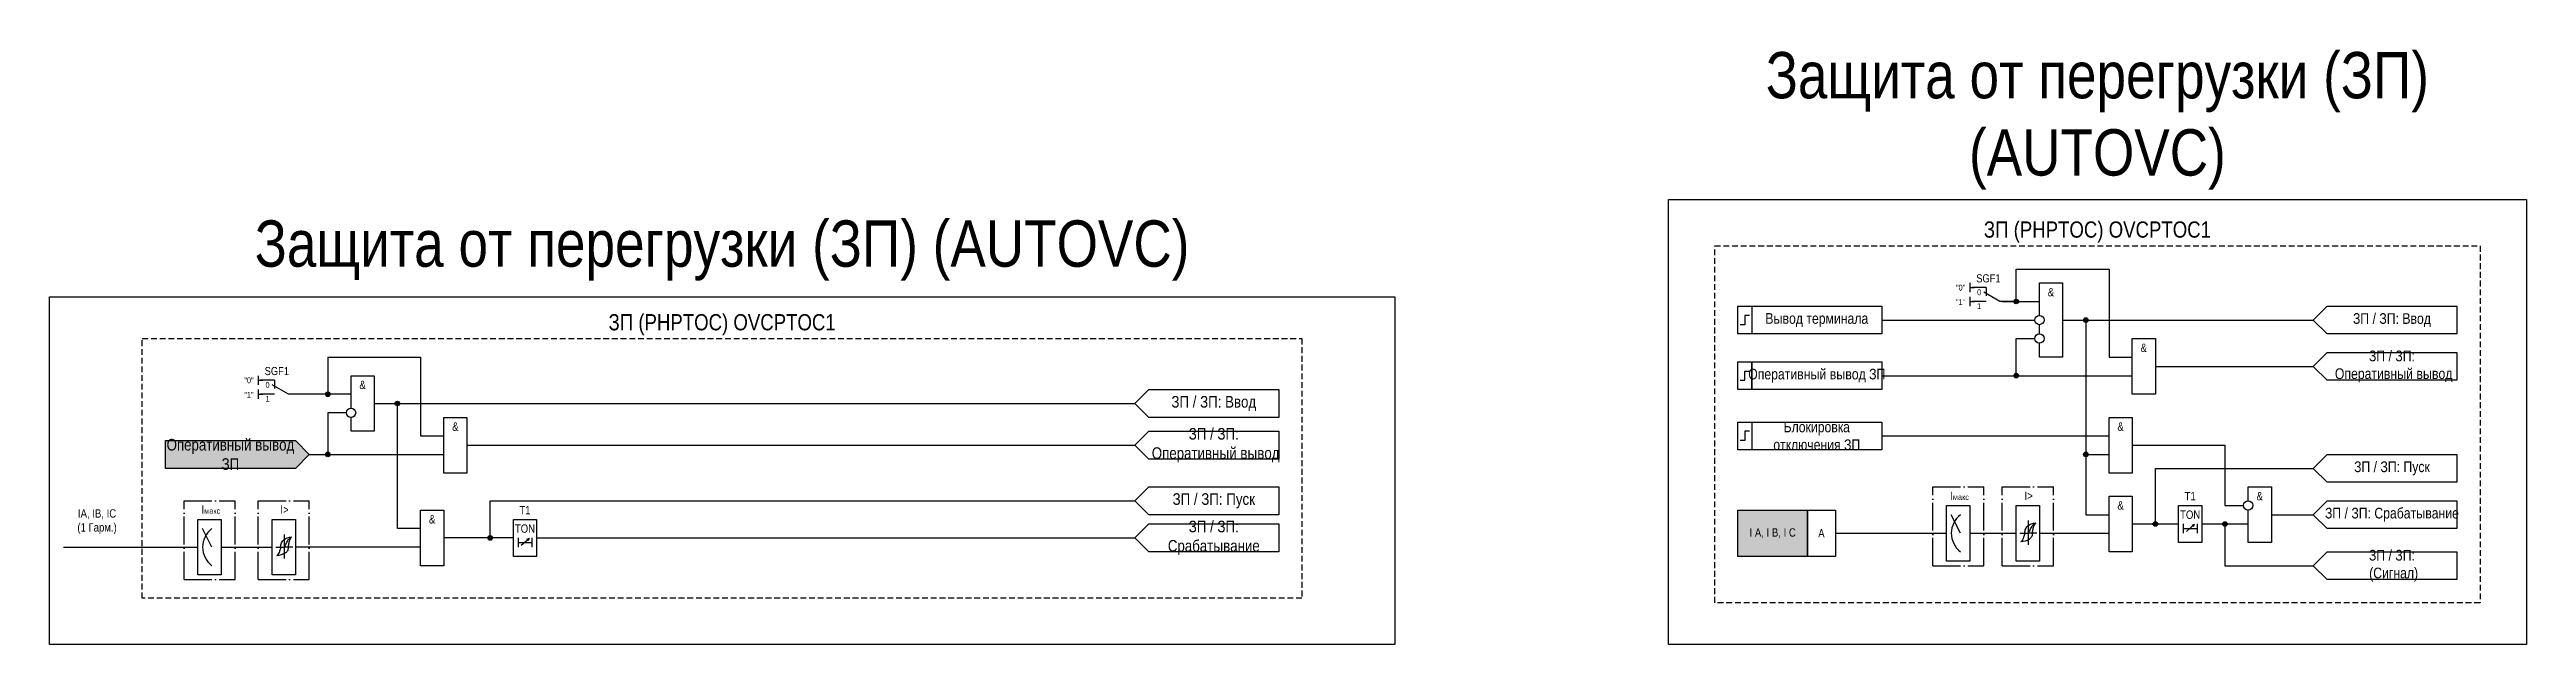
# Model space of a CAD drawing. Header units: millimetres. Extents: x -2076 to 320, y -6 to 128.
# Drawn here: x -2076 to -1542, y 0 to 128 of the extents above; entities that cross this region are included whole.
import ezdxf
from ezdxf.enums import TextEntityAlignment as Align

# ---------------------------------------------------------------- set-up
doc = ezdxf.new("R2010")
doc.units = ezdxf.units.MM
doc.linetypes.add('ACAD_ISO04W100', pattern=[30, 24, -3, 0, -3])
doc.linetypes.add('штриховая2', pattern=[0.375, 0.25, -0.125])
doc.layers.add('TEXT', color=7, linetype='Continuous', lineweight=25)
doc.layers.add('Основная', color=7, linetype='Continuous')
doc.styles.add('1.8_Gost_RD', font='ARIALN.TTF', dxfattribs={"height": 1.8})
doc.styles.add('2.5_Gost_RD', font='ARIALN.TTF', dxfattribs={"height": 2.5})
doc.styles.add('3.5_Gost_RD', font='ARIALN.TTF', dxfattribs={"height": 3.5})
doc.styles.add('Вывод', font='ARIALN.TTF', dxfattribs={"height": 2.5})
doc.styles.add('Компонент', font='ARIALN.TTF', dxfattribs={"height": 3.5})

msp = doc.modelspace()

# ---------------------------------------------------------------- texts
at = {"color": 30, "ltscale": 100, "attachment_point": 5}
for s, insert, char_height, width, style in [('{\\C3;Защита от перегрузки (ЗП) (AUTOVC)}', (-1634.5, 113), 10, 185, '3.5_Gost_RD'), ('{\\C3;Защита от перегрузки (ЗП) (AUTOVC)}', (-1931, 85), 10, 290, '3.5_Gost_RD'), ('ЗП (РHPTOC) {\\C6;OVCРTOC1}', (-1634.5, 89), 3.5, 165, '3.5_Gost_RD'), ('ЗП (РHPTOC) {\\C6;OVCРTOC1}', (-1931, 69), 3.5, 250, '3.5_Gost_RD'), ('&', (-2008.5, 56), 1.8, 5, '2.5_Gost_RD')]:
    msp.add_mtext(s, dxfattribs=dict(at, insert=insert, char_height=char_height, width=width, style=style))
at = {"ltscale": 100, "attachment_point": 5}
for s, insert, char_height, width, style in [('&', (-1644.5, 76), 1.8, 5, '2.5_Gost_RD'), ('ЗП / ЗП: Ввод', (-1571, 70), 2.3, 28, '2.5_Gost_RD'), ('&', (-1624.5, 64), 1.8, 5, '2.5_Gost_RD'), ('ЗП / ЗП:\\P Оперативный вывод', (-1571, 60), 2.3, 28, '2.5_Gost_RD'), ('ЗП / ЗП: Ввод', (-1825, 52), 2.5, 28, '2.5_Gost_RD'), ('&', (-1988.5, 47), 1.8, 5, '2.5_Gost_RD'), ('ЗП / ЗП:\\P Оперативный вывод', (-1825, 43), 2.5, 30.44, '2.5_Gost_RD'), ('&', (-1629.5, 47), 1.8, 5, '2.5_Gost_RD'), ('T1', (-1614.5, 32), 1.8, 5, '2.5_Gost_RD'), ('&', (-1599.5, 32), 1.8, 5, '2.5_Gost_RD'), ('IA, IB, IC^J(1 Гарм.)', (-2065.75, 26.5), 1.8, 14.5, '1.8_Gost_RD'), ('&', (-1993.5, 27), 1.8, 5, '2.5_Gost_RD'), ('T1', (-1973.5, 29), 1.8, 5, '2.5_Gost_RD'), ('&', (-1629.5, 30), 1.8, 5, '2.5_Gost_RD'), ('TON', (-1614.5, 28), 1.8, 5, '2.5_Gost_RD'), ('TON', (-1973.5, 25), 1.8, 5, '2.5_Gost_RD'), ('I A, I B, I C', (-1704.5, 24), 1.8, 15, '1.8_Gost_RD'), ('А', (-1694, 24), 1.8, 6, '1.8_Gost_RD'), ('ЗП / ЗП:^J (Сигнал)', (-1571, 17), 2.3, 28, '2.5_Gost_RD')]:
    msp.add_mtext(s, dxfattribs=dict(at, insert=insert, char_height=char_height, width=width, style=style))
at = {"ltscale": 100, "char_height": 1.25, "attachment_point": 1, "style": '3.5_Gost_RD'}
for insert in [(-1665, 74.5), (-2034, 54.5)]:
    msp.add_mtext_dynamic_manual_height_columns('"1"', width=2, gutter_width=17.5, heights=[0], dxfattribs=dict(at, insert=insert))
at = {"color": 0, "ltscale": 100, "width": 28, "attachment_point": 5, "style": '2.5_Gost_RD'}
for s, insert, char_height in [('{\\C256;Блокировка отключения ЗП}', (-1695, 45), 2.3), ('{\\C256;Оперативный вывод ЗП}', (-2037, 41), 2.5), ('{\\C256;ЗП / ЗП: Пуск}', (-1571, 38), 2.3), ('{\\C256;ЗП / ЗП: Пуск}', (-1825, 31), 2.5), ('{\\C256;ЗП / ЗП: Срабатывание}', (-1825, 23), 2.5), ('{\\C256;ЗП / ЗП: Срабатывание}', (-1571, 28), 2.3)]:
    msp.add_mtext(s, dxfattribs=dict(at, insert=insert, char_height=char_height))
at = {"color": 7, "ltscale": 100, "char_height": 1.8, "attachment_point": 1, "style": '1.8_Gost_RD'}
for s, insert in [('\\pi2.7859;I{\\H0.66667x;макс}', (-1669, 33)), ('\\pi4.7676;I>', (-1655, 33)), ('\\pi2.7859;I{\\H0.66667x;макс}', (-2046, 30)), ('\\pi4.7676;I>', (-2031, 30))]:
    msp.add_mtext_dynamic_manual_height_columns(s, width=11, gutter_width=17.5, heights=[0], dxfattribs=dict(at, insert=insert))
at = {"layer": 'TEXT', "color": 0, "ltscale": 100, "insert": (-1695, 70), "char_height": 2.3, "width": 28, "attachment_point": 5, "style": '2.5_Gost_RD'}
msp.add_mtext('{\\C256;Вывод терминала}', dxfattribs=at)
at = {"layer": 'TEXT', "color": 156, "ltscale": 100, "true_color": 0x1e4973, "insert": (-1695, 58), "char_height": 2.3, "width": 28, "attachment_point": 5, "style": '2.5_Gost_RD'}
msp.add_mtext('{\\C256;Оперативный вывод ЗП}', dxfattribs=at)

# ---------------------------------------------------------------- blocks, each defined once
blk = doc.blocks.new('*U892')
at = {"layer": 'Основная', "linetype": 'ACAD_ISO04W100', "ltscale": 0.25}
for p, q in [((0, 0), (11, 0)), ((0, -17), (0, 0)), ((11, -17), (11, 0)), ((0, -17), (11, -17))]:
    blk.add_line(p, q, dxfattribs=at)
at = {"layer": 'Основная', "style": 'Компонент'}
blk.add_attdef('ОУ', text='', height=3.5, dxfattribs=at).set_placement((11, 0), align=Align.MIDDLE_CENTER)
blk = doc.blocks.new('Точка')
at = {"ltscale": 100}
h = blk.add_hatch(color=256, dxfattribs=at)
h.dxf.hatch_style = 1
edge = h.paths.add_edge_path()
edge.add_arc((0, 0), 0.5, 0, 360)
blk.add_circle((0, 0), 0.5, dxfattribs=at)
blk = doc.blocks.new('*U958')
at = {"layer": 'Основная', "color": 0}
blk.add_line((0, 0), (7, 4), dxfattribs=at)
at = {"layer": 'Основная', "ltscale": 0.35}
blk.add_line((6, 6), (6, 2.5), dxfattribs=at)
blk = doc.blocks.new('*U985')
at = {"layer": 'Основная', "color": 0}
for p, q in [((-3, 6), (-9, 6)), ((-3, 0), (-9, 0)), ((9, 0), (3, 0))]:
    blk.add_line(p, q, dxfattribs=at)
at = {"layer": 'Основная', "ltscale": 0.25, "xscale": -1}
blk.add_blockref('*U958', (3, 0), dxfattribs=at)
at = {"layer": 'Основная'}
for tag, height, style, p in [('ОУ', 3.5, 'Компонент', (-2, 10)), ('В1', 2.5, 'Вывод', (-14, 6)), ('В2', 2.5, 'Вывод', (-6, 4)), ('В3', 2.5, 'Вывод', (-6, -2))]:
    blk.add_attdef(tag, text='', height=height, dxfattribs=dict(at, style=style)).set_placement(p, align=Align.MIDDLE_CENTER)

# ---------------------------------------------------------------- hatches: boundary and pattern name
at = {"ltscale": 100, "true_color": 0x5496bb}
h = msp.add_hatch(color=153, dxfattribs=at)
h.dxf.hatch_style = 1
h.paths.add_polyline_path([(-2051, 44), (-2023, 44), (-2020, 41), (-2023, 38), (-2051, 38)])
at = {"ltscale": 100, "true_color": 0xf7941d}
h = msp.add_hatch(color=30, dxfattribs=at)
h.dxf.hatch_style = 1
h.paths.add_polyline_path([(-1712, 29), (-1697, 29), (-1697, 19), (-1712, 19)])

# ---------------------------------------------------------------- linework, layer by layer
at = {"ltscale": 100}
for p, q in [((-1662, 78), (-1662, 76)), ((-1662, 77), (-1661, 77)), ((-1662, 76), (-1662, 76)), ((-1662, 75), (-1662, 73)), ((-1662, 74), (-1661, 74)), ((-2031, 58), (-2031, 56)), ((-2031, 57), (-2030, 57)), ((-2031, 55), (-2031, 53)), ((-2031, 54), (-2030, 54)), ((-2028, 54), (-2029, 54)), ((-2011, 54), (-2024, 54)), ((-1839, 55), (-1842, 52)), ((-1839, 55), (-1811, 55)), ((-1811, 55), (-1811, 49)), ((-2001, 25), (-2001, 52)), ((-1842, 52), (-1839, 49)), ((-1811, 49), (-1839, 49)), ((-2051, 44), (-2023, 44)), ((-2023, 44), (-2020, 41)), ((-1986, 43), (-1842, 43)), ((-1839, 46), (-1842, 43)), ((-1842, 43), (-1839, 40)), ((-1839, 46), (-1811, 46)), ((-1811, 46), (-1811, 40)), ((-2023, 38), (-2051, 38)), ((-2020, 41), (-2023, 38)), ((-2020, 41), (-1991, 41)), ((-1811, 40), (-1839, 40)), ((-1839, 34), (-1842, 31)), ((-1839, 34), (-1811, 34)), ((-1811, 34), (-1811, 28)), ((-1981, 23), (-1981, 31)), ((-1981, 31), (-1842, 31)), ((-1842, 31), (-1839, 28)), ((-1811, 28), (-1839, 28)), ((-1996, 25), (-2001, 25)), ((-1976, 23), (-1991, 23)), ((-1971, 23), (-1842, 23)), ((-1839, 26), (-1842, 23)), ((-1842, 23), (-1839, 20)), ((-1839, 26), (-1811, 26)), ((-1811, 26), (-1811, 20)), ((-2073, 21), (-2044, 21)), ((-1996, 21), (-2023, 21)), ((-1811, 20), (-1839, 20))]:
    msp.add_line(p, q, dxfattribs=at)
at = {"color": 30, "ltscale": 100}
for p, q in [((-2016, 62), (-1996, 62)), ((-2016, 62), (-2016, 54)), ((-1996, 62), (-1996, 45)), ((-2012, 50), (-2016, 50)), ((-2016, 50), (-2016, 41)), ((-2006, 52), (-1842, 52)), ((-1996, 45), (-1991, 45))]:
    msp.add_line(p, q, dxfattribs=at)
at = {"color": 7, "ltscale": 100}
for p, q in [((-1664, 24), (-1666, 28)), ((-2041, 21), (-2043, 25)), ((-1974.29, 21.4), (-1972.62, 22.88)), ((-1972.62, 22.88), (-1973.14, 22.66)), ((-1972.62, 22.88), (-1972.88, 22.42)), ((-1651.21, 24), (-1649.4, 24)), ((-1647.58, 24), (-1649.4, 24)), ((-1615.29, 24.4), (-1613.62, 25.88)), ((-1613.62, 25.88), (-1614.14, 25.66)), ((-1613.62, 25.88), (-1613.88, 25.42)), ((-2039, 21), (-2028, 21)), ((-2027.21, 21), (-2025.4, 21)), ((-2023.58, 21), (-2025.4, 21))]:
    msp.add_line(p, q, dxfattribs=at)
for p, q in [((-1649.4, 26.72), (-1649.4, 21.52)), ((-2025.4, 23.72), (-2025.4, 18.52))]:
    msp.add_line(p, q)
at = {"color": 3, "ltscale": 100}
for points in [[(-1727, 96), (-1542, 96), (-1542, 0), (-1727, 0)], [(-2076, 75), (-1786, 75), (-1786, 0), (-2076, 0)]]:
    msp.add_lwpolyline(points, close=True, dxfattribs=at)
at = {"linetype": 'штриховая2', "ltscale": 5}
for points in [[(-1717, 86), (-1552, 86), (-1552, 9), (-1717, 9)], [(-2056, 66), (-1806, 66), (-1806, 10), (-2056, 10)]]:
    msp.add_lwpolyline(points, close=True, dxfattribs=at)
at = {"ltscale": 100}
for points in [[(-1655, 74), (-1652, 74), (-1652, 81), (-1632, 81), (-1632, 62), (-1627, 62)], [(-1647, 71), (-1647, 78), (-1642, 78), (-1642, 62), (-1647, 62), (-1647, 65)], [(-1681, 70), (-1648, 70)], [(-1655, 74), (-1647, 74)], [(-1642, 70), (-1588, 70)], [(-1642, 70), (-1637, 70), (-1637, 41), (-1632, 41)], [(-1642, 70), (-1637, 70), (-1637, 28), (-1632, 28)], [(-1681, 58), (-1652, 58), (-1652, 66), (-1648, 66)], [(-1647, 67), (-1647, 69)], [(-1622, 60), (-1588, 60)], [(-1681, 58), (-1627, 58)], [(-2051, 44), (-2023, 44), (-2020, 41), (-2023, 38), (-2051, 38), (-2051, 44)], [(-1681, 45), (-1632, 45)], [(-1627, 43), (-1607, 43), (-1607, 30), (-1603, 30)], [(-1627, 26), (-1622, 26), (-1622, 38), (-1588, 38)], [(-1602, 31), (-1602, 34), (-1597, 34), (-1597, 22), (-1602, 22), (-1602, 29)], [(-1597, 28), (-1588, 28)], [(-1975, 23), (-1975, 21)], [(-1975, 22), (-1972, 22)], [(-1972, 23), (-1972, 21)], [(-1691, 24), (-1667, 24)], [(-1662, 24), (-1652, 24)], [(-1647, 24), (-1632, 24)], [(-1627, 26), (-1617, 26)], [(-1616, 26), (-1616, 24)], [(-1616, 25), (-1613, 25)], [(-1613, 26), (-1613, 24)], [(-1612, 26), (-1602, 26)], [(-1612, 26), (-1607, 26), (-1607, 17), (-1588, 17)]]:
    msp.add_lwpolyline(points, dxfattribs=at)
for points in [[(-1712, 73), (-1709, 73), (-1709, 67), (-1712, 67)], [(-1712, 73), (-1681, 73), (-1681, 67), (-1712, 67)], [(-1585, 73), (-1557, 73), (-1557, 67), (-1585, 67), (-1588, 70)], [(-1627, 66), (-1622, 66), (-1622, 54), (-1627, 54)], [(-1712, 61), (-1709, 61), (-1709, 55), (-1712, 55)], [(-1709, 61), (-1681, 61), (-1681, 55), (-1709, 55)], [(-1585, 63), (-1557, 63), (-1557, 57), (-1585, 57), (-1588, 60)], [(-1991, 49), (-1986, 49), (-1986, 37), (-1991, 37)], [(-1632, 49), (-1627, 49), (-1627, 37), (-1632, 37)], [(-1712, 48), (-1709, 48), (-1709, 42), (-1712, 42)], [(-1712, 48), (-1681, 48), (-1681, 42), (-1712, 42)], [(-1585, 41), (-1557, 41), (-1557, 35), (-1585, 35), (-1588, 38)], [(-2044, 27), (-2039, 27), (-2039, 15), (-2044, 15)], [(-2028, 27), (-2023, 27), (-2023, 15), (-2028, 15)], [(-1996, 29), (-1991, 29), (-1991, 17), (-1996, 17)], [(-1976, 27), (-1971, 27), (-1971, 19), (-1976, 19)], [(-1712, 29), (-1697, 29), (-1697, 19), (-1712, 19)], [(-1697, 29), (-1691, 29), (-1691, 19), (-1697, 19)], [(-1667, 30), (-1662, 30), (-1662, 18), (-1667, 18)], [(-1652, 30), (-1647, 30), (-1647, 18), (-1652, 18)], [(-1632, 32), (-1627, 32), (-1627, 20), (-1632, 20)], [(-1617, 30), (-1612, 30), (-1612, 22), (-1617, 22)], [(-1585, 31), (-1557, 31), (-1557, 25), (-1585, 25), (-1588, 28)], [(-1585, 20), (-1557, 20), (-1557, 14), (-1585, 14), (-1588, 17)]]:
    msp.add_lwpolyline(points, close=True, dxfattribs=at)
at = {"lineweight": 30, "ltscale": 100}
for points in [[(-1709.5, 71), (-1710.5, 71), (-1710.5, 69), (-1711.5, 69)], [(-1711.5, 57), (-1710.5, 57), (-1710.5, 59), (-1709.5, 59)], [(-1709.5, 46), (-1710.5, 46), (-1710.5, 44), (-1711.5, 44)]]:
    msp.add_lwpolyline(points, dxfattribs=at)
at = {"color": 30, "ltscale": 100}
msp.add_lwpolyline([(-2011, 51), (-2011, 58), (-2006, 58), (-2006, 46), (-2011, 46), (-2011, 49)], dxfattribs=at)
for centre in [(-1647, 70), (-1647, 66)]:
    msp.add_circle(centre, 1)
at = {"color": 30}
msp.add_circle((-2011, 50), 1, dxfattribs=at)
at = {"ltscale": 100}
msp.add_circle((-1602, 30), 1, dxfattribs=at)
at = {"color": 7, "ltscale": 100}
for centre in [(-1661, 24), (-2038, 21)]:
    msp.add_arc(centre, 5, 126.8699, 233.1301, dxfattribs=at)
for points in [[(-2026.2, 20.92), (-2026.05, 21.71), (-2025.56, 22.54), (-2023.8, 23.26)], [(-2025.4, 21), (-2025, 21.72), (-2024.53, 22.6), (-2023.8, 23.26)], [(-2024.52, 20.92), (-2024.4, 21.71), (-2024.19, 22.54), (-2023.8, 23.26)], [(-1650.2, 23.92), (-1650.4, 23.13), (-1651, 22.12)], [(-1648.52, 23.92), (-1648.75, 23.13), (-1649.24, 22.67), (-1651, 22.12)], [(-1650.2, 23.92), (-1650.05, 24.71), (-1649.56, 25.54), (-1647.8, 26.26)], [(-1649.4, 24), (-1649, 24.72), (-1648.53, 25.6), (-1647.8, 26.26)], [(-1648.52, 23.92), (-1648.4, 24.71), (-1648.19, 25.54), (-1647.8, 26.26)], [(-2026.2, 20.92), (-2026.4, 20.13), (-2027, 19.12)], [(-2024.52, 20.92), (-2024.75, 20.13), (-2025.24, 19.67), (-2027, 19.12)]]:
    msp.add_spline(points, degree=3)

# ---------------------------------------------------------------- block references
at = {"ltscale": 100}
for p in [(-1652, 74), (-1637, 70), (-2016, 54), (-1652, 58), (-2001, 52), (-2016, 41), (-1637, 41), (-1981, 23), (-1622, 26), (-1607, 26)]:
    msp.add_blockref('Точка', p, dxfattribs=at)
at = {"layer": 'Основная', "ltscale": 0.25, "xscale": 0.5, "yscale": 0.5, "zscale": 0.5}
for p in [(-1657, 74), (-2026, 54)]:
    msp.add_blockref('*U985', p, dxfattribs=at).add_auto_attribs({'ОУ': 'SGF1', 'В1': '"0"', 'В2': '0', 'В3': '1'})
at = {"layer": 'Основная', "ltscale": 0.25}
for p in [(-1670, 34), (-1655, 34), (-2047, 31), (-2031, 31)]:
    msp.add_blockref('*U892', p, dxfattribs=at)

msp.set_redraw_order([(e.dxf.handle, doc.entitydb.next_handle()) for e in msp.query("TEXT MTEXT ATTDEF DIMENSION ARC_DIMENSION")])  # texts and dimensions are drawn at this point

doc.saveas('drawing.dxf')
